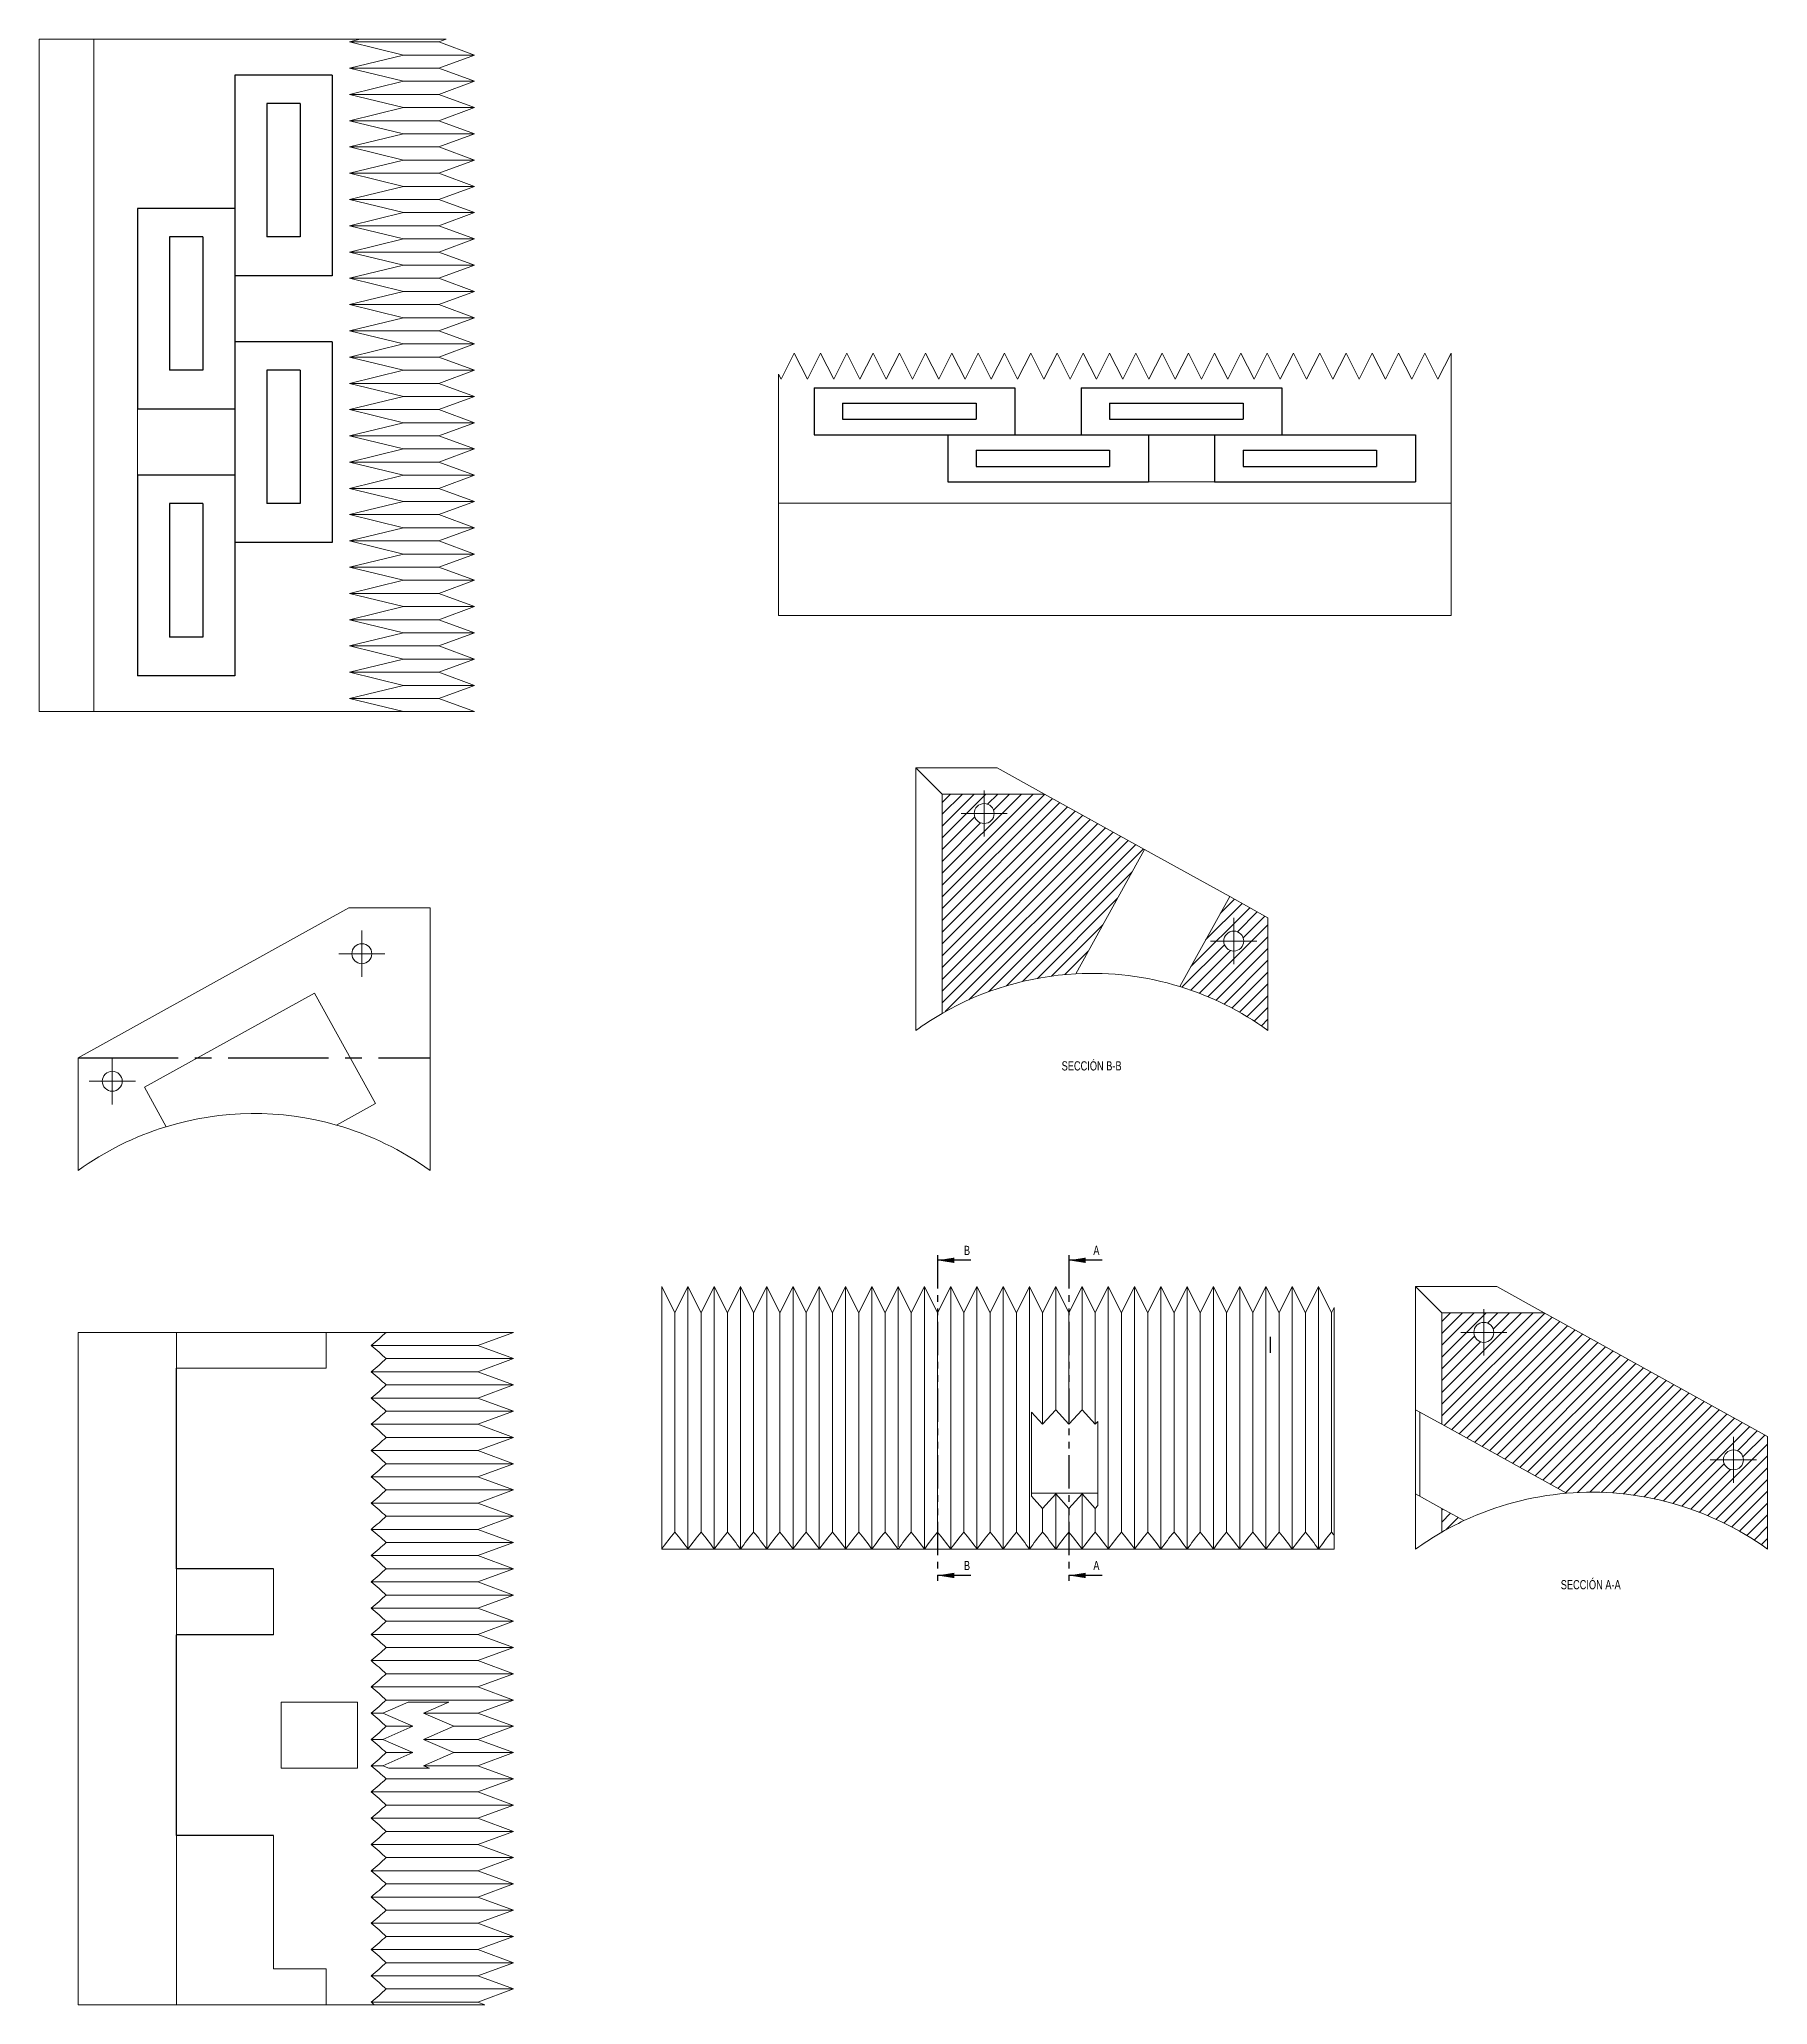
# Model space of a CAD drawing. Header units: millimetres. Extents: x 373 to 1237, y 912 to 1286.
# Drawn here: x 372.8 to 701.7, y 911.7 to 1285.9 of the extents above.
import ezdxf

# ---------------------------------------------------------------- set-up
doc = ezdxf.new("R2010")
doc.units = ezdxf.units.MM
doc.linetypes.add('CENTER2', pattern=[28.575000000000003, 19.05, -3.175, 3.175, -3.175])
doc.linetypes.add('PHANTOM', pattern=[12.699999999999998, 6.35, -1.27, 1.27, -1.27, 1.27, -1.27])
doc.styles.add('SLDTEXTSTYLE0', font='TXT', dxfattribs={"width": 0.75})
pattern_1 = [(45, (250.4180938469904, 753.4731926186741), (-1.122532015133644, 1.122532015133644), [])]
pattern_2 = [(45, (58.71661467833314, 852.2474516610171), (-1.122532015133644, 1.122532015133644), [])]

msp = doc.modelspace()

# ---------------------------------------------------------------- texts
at = {"color": 7, "linetype": 'Continuous', "lineweight": 0, "char_height": 1.75, "attachment_point": 2, "style": 'SLDTEXTSTYLE0'}
for s, insert in [('SECCIÓN B-B', (573.058071075618, 1091.298642734835)), ('SECCIÓN A-A', (668.0419165162727, 992.5243836924922))]:
    msp.add_mtext(s, dxfattribs=dict(at, insert=insert))
at = {"color": 7, "linetype": 'Continuous', "char_height": 1.75, "attachment_point": 1, "style": 'SLDTEXTSTYLE0'}
for s, insert in [('B', (548.7538294952259, 1056.165253226315)), ('A', (573.3830108375384, 1056.165253226315)), ('B', (548.7538294952259, 996.1652532263148)), ('A', (573.3830108375384, 996.1652532263148))]:
    msp.add_mtext(s, dxfattribs=dict(at, insert=insert))

# ---------------------------------------------------------------- blocks, each defined once
blk = doc.blocks.new('SW_CENTERMARKSYMBOL_0')
at = {"color": 0, "linetype": 'Continuous', "lineweight": 0}
for p, q in [((0, 5.000000000000004), (0, 8.797300000000007)), ((-5.000000000000004, 0), (-8.797300000000007, 0)), ((0, 0), (-5.000000000000004, 0)), ((0, 0), (0, 5.000000000000004)), ((0, 0), (0, -5.000000000000004)), ((0, 0), (5.000000000000004, 0)), ((5.000000000000004, 0), (8.797299999999952, 0)), ((0, -5.000000000000004), (0, -8.797300000000007))]:
    blk.add_line(p, q, dxfattribs=at)
blk = doc.blocks.new('SW_CENTERMARKSYMBOL_1')
at = {"color": 0, "linetype": 'Continuous', "lineweight": 0}
for p, q in [((0, 5.000000000000004), (0, 8.797299999999897)), ((-4.999999999999948, 0), (-8.797299999999952, 0)), ((0, 0), (-4.999999999999948, 0)), ((0, 0), (0, 5.000000000000004)), ((0, 0), (0, -5.000000000000004)), ((0, 0), (5.000000000000004, 0)), ((5.000000000000004, 0), (8.797300000000007, 0)), ((0, -5.000000000000004), (0, -8.797300000000007))]:
    blk.add_line(p, q, dxfattribs=at)
blk = doc.blocks.new('SW_CENTERMARKSYMBOL_2')
at = {"color": 0, "linetype": 'Continuous', "lineweight": 0}
for p, q in [((0, 5.000000000000004), (0, 8.797300000000007)), ((-5.000000000000004, 0), (-8.797299999999897, 0)), ((0, 0), (-5.000000000000004, 0)), ((0, 0), (0, 5.000000000000004)), ((0, 0), (0, -5.000000000000004)), ((0, 0), (5.000000000000004, 0)), ((5.000000000000004, 0), (8.797300000000007, 0)), ((0, -5.000000000000004), (0, -8.797300000000007))]:
    blk.add_line(p, q, dxfattribs=at)
blk = doc.blocks.new('SW_CENTERMARKSYMBOL_3')
at = {"color": 0, "linetype": 'Continuous', "lineweight": 0}
for p, q in [((0, 5.000000000000004), (0, 8.797299999999897)), ((-5.000000000000004, 0), (-8.797300000000007, 0)), ((0, 0), (-5.000000000000004, 0)), ((0, 0), (0, 5.000000000000004)), ((0, 0), (0, -5.000000000000004)), ((0, 0), (5.000000000000004, 0)), ((5.000000000000004, 0), (8.797300000000007, 0)), ((0, -5.000000000000004), (0, -8.797300000000007))]:
    blk.add_line(p, q, dxfattribs=at)
blk = doc.blocks.new('SW_CENTERMARKSYMBOL_4')
at = {"color": 0, "linetype": 'Continuous', "lineweight": 0}
for p, q in [((0, 5.000000000000004), (0, 8.797300000000007)), ((-4.999999999999893, 0), (-8.797299999999897, 0)), ((0, 0), (-4.999999999999893, 0)), ((0, 0), (0, 5.000000000000004)), ((0, 0), (0, -5.000000000000004)), ((0, 0), (5.000000000000115, 0)), ((5.000000000000115, 0), (8.797300000000119, 0)), ((0, -5.000000000000004), (0, -8.797300000000007))]:
    blk.add_line(p, q, dxfattribs=at)
blk = doc.blocks.new('SW_CENTERMARKSYMBOL_5')
at = {"color": 0, "linetype": 'Continuous', "lineweight": 0}
for p, q in [((0, 5.000000000000004), (0, 8.797299999999897)), ((-5.000000000000004, 0), (-8.797299999999897, 0)), ((0, 0), (-5.000000000000004, 0)), ((0, 0), (0, 5.000000000000004)), ((0, 0), (0, -5.000000000000004)), ((0, 0), (5.000000000000004, 0)), ((5.000000000000004, 0), (8.797300000000007, 0)), ((0, -5.000000000000004), (0, -8.797300000000007))]:
    blk.add_line(p, q, dxfattribs=at)
blk = doc.blocks.new('*U46')
at = {"color": 0, "linetype": 'CENTER2', "transparency": 16777216}
blk.add_line((-3.5, 0), (63.50000397888297, 0), dxfattribs=at)

# ---------------------------------------------------------------- hatches: boundary and pattern name
at = {"linetype": 'Continuous', "lineweight": 0}
h = msp.add_hatch(dxfattribs=at)
h.set_pattern_fill('ANSI31', scale=0.5, style=0)
h.set_pattern_definition(pattern_2)
edge = h.paths.add_edge_path(flags=0)
edge.add_line((583.1501629575189, 1131.611771734092), (564.0834533418797, 1142.180621455463))
edge.add_line((564.0834533418797, 1142.180621455463), (544.6048589336274, 1142.180621455463))
edge.add_line((544.6048589336274, 1142.180621455463), (544.6048589336274, 1100.415228049966))
edge.add_arc((573.1048589336272, 1050.878650655075), 57.15000000000002, 93.082183385735, 119.91321446605599, ccw=False)
edge.add_line((570.0320001983127, 1107.945979655062), (583.1501629575187, 1131.611771734093))
edge = h.paths.add_edge_path(flags=0)
edge.add_arc((552.6048589336272, 1138.460621455463), 1.898649999999984, 0, 360)
h = msp.add_hatch(dxfattribs=at)
h.set_pattern_fill('ANSI31', scale=0.5, style=0)
h.set_pattern_definition(pattern_2)
edge = h.paths.add_edge_path(flags=0)
edge.add_line((606.6048589336272, 1097.180621455463), (606.6048589336272, 1118.610621455462))
edge.add_line((606.6048589336272, 1118.610621455463), (599.3306275395973, 1122.642793759535))
edge.add_line((599.3306275395976, 1122.642793759535), (589.8410582279803, 1105.52315754442))
edge.add_arc((573.1048589336272, 1050.878650655075), 57.15000000000002, 54.11383598828888, 72.9715282081616, ccw=False)
edge = h.paths.add_edge_path(flags=0)
edge.add_arc((600.1048589336272, 1114.180621455463), 1.898649999999985, 0, 360)
h = msp.add_hatch(dxfattribs=at)
h.set_pattern_fill('ANSI31', scale=0.5, style=0)
h.set_pattern_definition(pattern_1)
edge = h.paths.add_edge_path(flags=0)
edge.add_line((701.7017252302153, 1019.83636241312), (659.1803196384683, 1043.40636241312))
edge.add_line((659.1803196384683, 1043.40636241312), (639.7017252302157, 1043.40636241312))
edge.add_line((639.7017252302157, 1043.40636241312), (639.7017252302157, 1022.189609702739))
edge.add_line((639.7017252302157, 1022.189609702738), (663.4017645699662, 1009.052463376928))
edge.add_arc((668.2017252302153, 952.1043916127317), 57.15000000000002, 54.11383598828888, 94.81788018888909, ccw=False)
edge.add_line((701.7017252302153, 998.4063624131198), (701.7017252302153, 1019.83636241312))
edge = h.paths.add_edge_path(flags=0)
edge.add_arc((695.2017252302153, 1015.40636241312), 1.898649999999985, 0, 360)
edge = h.paths.add_edge_path(flags=0)
edge.add_arc((647.7017252302153, 1039.68636241312), 1.898649999999984, 0, 360)
h = msp.add_hatch(dxfattribs=at)
h.set_pattern_fill('ANSI31', scale=0.5, style=0)
h.set_pattern_definition(pattern_1)
edge = h.paths.add_edge_path(flags=0)
edge.add_line((639.7017252302157, 1006.182652752512), (639.7017252302157, 1001.640969007623))
edge.add_arc((668.2017252302153, 952.1043916127317), 57.15000000000002, 115.13754329109989, 119.9132144660559, ccw=False)
edge.add_line((643.9248218964703, 1003.841752045247), (639.7017252302157, 1006.182652752512))

# ---------------------------------------------------------------- linework, layer by layer
at = {"color": 7, "linetype": 'Continuous', "lineweight": 15}
for p, q in [((372.796264544158, 1285.867565419388), (372.796264544158, 1157.867565419388)), ((383.185734706037, 1285.867565419388), (372.796264544158, 1285.867565419388)), ((383.185734706037, 1285.867565419388), (383.185734706037, 1157.867565419388)), ((433.86542210068, 1285.867565419388), (383.185734706037, 1285.867565419388)), ((433.86542210068, 1285.867565419388), (431.8027567610527, 1285.367565419388)), ((431.8027567610527, 1285.367565419388), (442.1160834591892, 1282.867565419388)), ((431.8027567610527, 1285.367565419388), (448.8391192978854, 1285.367565419388)), ((450.1985486252711, 1285.867565419388), (433.86542210068, 1285.867565419388)), ((450.1985486252711, 1285.867565419388), (448.8391192978854, 1285.367565419388)), ((448.8391192978854, 1285.367565419388), (455.636265934814, 1282.867565419388)), ((442.1160834591892, 1282.867565419388), (431.8027567610527, 1280.367565419388)), ((431.8027567610527, 1280.367565419388), (442.1160834591892, 1277.867565419388)), ((431.8027567610527, 1280.367565419388), (448.8391192978854, 1280.367565419388)), ((442.1160834591892, 1282.867565419388), (455.636265934814, 1282.867565419388)), ((455.636265934814, 1282.867565419388), (448.8391192978854, 1280.367565419388)), ((448.8391192978854, 1280.367565419388), (455.636265934814, 1277.867565419388)), ((442.1160834591892, 1277.867565419388), (431.8027567610527, 1275.367565419388)), ((442.1160834591892, 1277.867565419388), (455.636265934814, 1277.867565419388)), ((455.636265934814, 1277.867565419388), (448.8391192978854, 1275.367565419388)), ((431.8027567610527, 1275.367565419388), (442.1160834591892, 1272.867565419388)), ((431.8027567610527, 1275.367565419388), (448.8391192978854, 1275.367565419388)), ((442.1160834591892, 1272.867565419388), (431.8027567610527, 1270.367565419388)), ((442.1160834591892, 1272.867565419388), (455.636265934814, 1272.867565419388)), ((448.8391192978854, 1275.367565419388), (455.636265934814, 1272.867565419388)), ((455.636265934814, 1272.867565419388), (448.8391192978854, 1270.367565419388)), ((431.8027567610527, 1270.367565419388), (442.1160834591892, 1267.867565419388)), ((431.8027567610527, 1270.367565419388), (448.8391192978854, 1270.367565419388)), ((448.8391192978854, 1270.367565419388), (455.6362659348141, 1267.867565419388)), ((442.1160834591892, 1267.867565419388), (431.8027567610527, 1265.367565419388)), ((431.8027567610527, 1265.367565419388), (442.1160834591892, 1262.867565419388)), ((431.8027567610527, 1265.367565419388), (448.8391192978854, 1265.367565419388)), ((442.1160834591892, 1267.867565419388), (455.6362659348141, 1267.867565419388)), ((455.6362659348141, 1267.867565419388), (448.8391192978854, 1265.367565419388)), ((448.8391192978854, 1265.367565419388), (455.6362659348141, 1262.867565419388)), ((442.1160834591892, 1262.867565419388), (431.8027567610527, 1260.367565419388)), ((442.1160834591892, 1262.867565419388), (455.6362659348141, 1262.867565419388)), ((455.6362659348141, 1262.867565419388), (448.8391192978854, 1260.367565419388)), ((431.8027567610527, 1260.367565419388), (442.1160834591892, 1257.867565419388)), ((431.8027567610527, 1260.367565419388), (448.8391192978854, 1260.367565419388)), ((442.1160834591892, 1257.867565419388), (431.8027567610527, 1255.367565419388)), ((442.1160834591892, 1257.867565419388), (455.6362659348141, 1257.867565419388)), ((448.8391192978854, 1260.367565419388), (455.6362659348141, 1257.867565419388)), ((455.6362659348141, 1257.867565419388), (448.8391192978854, 1255.367565419388)), ((431.8027567610527, 1255.367565419388), (442.1160834591892, 1252.867565419388)), ((431.8027567610527, 1255.367565419388), (448.8391192978854, 1255.367565419388)), ((448.8391192978854, 1255.367565419388), (455.6362659348141, 1252.867565419388)), ((442.1160834591892, 1252.867565419388), (431.8027567610527, 1250.367565419388)), ((431.8027567610527, 1250.367565419388), (442.1160834591892, 1247.867565419388)), ((431.8027567610527, 1250.367565419388), (448.8391192978855, 1250.367565419388)), ((442.1160834591892, 1252.867565419388), (455.6362659348141, 1252.867565419388)), ((455.6362659348141, 1252.867565419388), (448.8391192978855, 1250.367565419388)), ((448.8391192978855, 1250.367565419388), (455.6362659348141, 1247.867565419388)), ((442.1160834591892, 1247.867565419388), (431.8027567610527, 1245.367565419388)), ((442.1160834591892, 1247.867565419388), (455.6362659348141, 1247.867565419388)), ((455.6362659348141, 1247.867565419388), (448.8391192978855, 1245.367565419388)), ((431.8027567610527, 1245.367565419388), (442.1160834591892, 1242.867565419388)), ((431.8027567610527, 1245.367565419388), (448.8391192978855, 1245.367565419388)), ((442.1160834591892, 1242.867565419388), (431.8027567610527, 1240.367565419388)), ((442.1160834591892, 1242.867565419388), (455.6362659348141, 1242.867565419388)), ((448.8391192978855, 1245.367565419388), (455.6362659348141, 1242.867565419388)), ((455.6362659348141, 1242.867565419388), (448.8391192978855, 1240.367565419388)), ((431.8027567610527, 1240.367565419388), (442.1160834591892, 1237.867565419388)), ((431.8027567610527, 1240.367565419388), (448.8391192978855, 1240.367565419388)), ((448.8391192978855, 1240.367565419388), (455.6362659348141, 1237.867565419388)), ((442.1160834591892, 1237.867565419388), (431.8027567610527, 1235.367565419388)), ((431.8027567610527, 1235.367565419388), (442.1160834591892, 1232.867565419388)), ((431.8027567610527, 1235.367565419388), (448.8391192978855, 1235.367565419388)), ((442.1160834591892, 1237.867565419388), (455.6362659348141, 1237.867565419388)), ((455.6362659348141, 1237.867565419388), (448.8391192978855, 1235.367565419388)), ((448.8391192978855, 1235.367565419388), (455.6362659348142, 1232.867565419388)), ((442.1160834591892, 1232.867565419388), (431.8027567610527, 1230.367565419388)), ((442.1160834591892, 1232.867565419388), (455.6362659348142, 1232.867565419388)), ((455.6362659348142, 1232.867565419388), (448.8391192978855, 1230.367565419388)), ((431.8027567610527, 1230.367565419388), (442.1160834591892, 1227.867565419388)), ((431.8027567610527, 1230.367565419388), (448.8391192978855, 1230.367565419388)), ((442.1160834591892, 1227.867565419388), (431.8027567610527, 1225.367565419388)), ((442.1160834591892, 1227.867565419388), (455.6362659348142, 1227.867565419388)), ((448.8391192978855, 1230.367565419388), (455.6362659348142, 1227.867565419388)), ((455.6362659348142, 1227.867565419388), (448.8391192978855, 1225.367565419388)), ((431.8027567610527, 1225.367565419388), (442.1160834591892, 1222.867565419388)), ((431.8027567610527, 1225.367565419388), (448.8391192978855, 1225.367565419388)), ((448.8391192978855, 1225.367565419388), (455.6362659348142, 1222.867565419388)), ((513.9721844535613, 1221.140202675047), (516.4721844535613, 1226.140202675047)), ((516.4721844535613, 1226.140202675047), (518.9721844535613, 1221.140202675047)), ((518.9721844535613, 1221.140202675047), (521.4721844535613, 1226.140202675047)), ((521.4721844535613, 1226.140202675047), (523.9721844535613, 1221.140202675047)), ((523.9721844535613, 1221.140202675047), (526.4721844535613, 1226.140202675047)), ((526.4721844535613, 1226.140202675047), (528.9721844535613, 1221.140202675047)), ((528.9721844535613, 1221.140202675047), (531.4721844535613, 1226.140202675047)), ((531.4721844535613, 1226.140202675047), (533.9721844535613, 1221.140202675047)), ((533.9721844535613, 1221.140202675047), (536.4721844535613, 1226.140202675047)), ((536.4721844535613, 1226.140202675047), (538.9721844535613, 1221.140202675047)), ((538.9721844535613, 1221.140202675047), (541.4721844535613, 1226.140202675047)), ((541.4721844535613, 1226.140202675047), (543.9721844535613, 1221.140202675047)), ((543.9721844535613, 1221.140202675047), (546.4721844535613, 1226.140202675047)), ((546.4721844535613, 1226.140202675047), (548.9721844535613, 1221.140202675047)), ((548.9721844535613, 1221.140202675047), (551.4721844535613, 1226.140202675047)), ((551.4721844535613, 1226.140202675047), (553.9721844535613, 1221.140202675047)), ((553.9721844535613, 1221.140202675047), (556.4721844535613, 1226.140202675047)), ((556.4721844535613, 1226.140202675047), (558.9721844535613, 1221.140202675047)), ((558.9721844535613, 1221.140202675047), (561.4721844535613, 1226.140202675047)), ((561.4721844535613, 1226.140202675047), (563.9721844535613, 1221.140202675047)), ((563.9721844535613, 1221.140202675047), (566.4721844535613, 1226.140202675047)), ((566.4721844535613, 1226.140202675047), (568.9721844535613, 1221.140202675047)), ((568.9721844535613, 1221.140202675047), (571.4721844535613, 1226.140202675047)), ((571.4721844535613, 1226.140202675047), (573.9721844535613, 1221.140202675047)), ((573.9721844535613, 1221.140202675047), (576.4721844535613, 1226.140202675047)), ((576.4721844535613, 1226.140202675047), (578.9721844535613, 1221.140202675047)), ((578.9721844535613, 1221.140202675047), (581.4721844535613, 1226.140202675047)), ((581.4721844535613, 1226.140202675047), (583.9721844535613, 1221.140202675047)), ((583.9721844535613, 1221.140202675047), (586.4721844535613, 1226.140202675047)), ((586.4721844535613, 1226.140202675047), (588.9721844535613, 1221.140202675047)), ((588.9721844535613, 1221.140202675047), (591.4721844535613, 1226.140202675047)), ((591.4721844535613, 1226.140202675047), (593.9721844535613, 1221.140202675047)), ((593.9721844535613, 1221.140202675047), (596.4721844535613, 1226.140202675047)), ((596.4721844535613, 1226.140202675047), (598.9721844535613, 1221.140202675047)), ((598.9721844535613, 1221.140202675047), (601.4721844535613, 1226.140202675047)), ((601.4721844535613, 1226.140202675047), (603.9721844535613, 1221.140202675047)), ((603.9721844535613, 1221.140202675047), (606.4721844535613, 1226.140202675047)), ((606.4721844535613, 1226.140202675047), (608.9721844535613, 1221.140202675047)), ((608.9721844535613, 1221.140202675047), (611.4721844535613, 1226.140202675047)), ((611.4721844535613, 1226.140202675047), (613.9721844535613, 1221.140202675047)), ((613.9721844535613, 1221.140202675047), (616.4721844535613, 1226.140202675047)), ((616.4721844535613, 1226.140202675047), (618.9721844535613, 1221.140202675047)), ((618.9721844535613, 1221.140202675047), (621.4721844535613, 1226.140202675047)), ((621.4721844535613, 1226.140202675047), (623.9721844535613, 1221.140202675047)), ((623.9721844535613, 1221.140202675047), (626.4721844535613, 1226.140202675047)), ((626.4721844535613, 1226.140202675047), (628.9721844535613, 1221.140202675047)), ((628.9721844535613, 1221.140202675047), (631.4721844535613, 1226.140202675047)), ((631.4721844535613, 1226.140202675047), (633.9721844535613, 1221.140202675047)), ((633.9721844535613, 1221.140202675047), (636.4721844535613, 1226.140202675047)), ((636.4721844535613, 1226.140202675047), (638.9721844535613, 1221.140202675047)), ((638.9721844535613, 1221.140202675047), (641.4721844535613, 1226.140202675047)), ((641.4721844535613, 1226.140202675047), (641.4721844535613, 1197.570202675046)), ((442.1160834591892, 1222.867565419388), (431.8027567610527, 1220.367565419388)), ((431.8027567610527, 1220.367565419388), (442.1160834591892, 1217.867565419388)), ((431.8027567610527, 1220.367565419388), (448.8391192978855, 1220.367565419388)), ((442.1160834591892, 1222.867565419388), (455.6362659348142, 1222.867565419388)), ((455.6362659348142, 1222.867565419388), (448.8391192978855, 1220.367565419388)), ((448.8391192978855, 1220.367565419388), (455.6362659348142, 1217.867565419388)), ((513.4721844535613, 1222.140202675047), (513.4721844535613, 1197.570202675046)), ((513.4721844535613, 1222.140202675047), (513.9721844535613, 1221.140202675047)), ((442.1160834591892, 1217.867565419388), (431.8027567610527, 1215.367565419388)), ((442.1160834591892, 1217.867565419388), (455.6362659348142, 1217.867565419388)), ((455.6362659348142, 1217.867565419388), (448.8391192978855, 1215.367565419388)), ((391.5027567610527, 1202.867565419388), (391.5027567610527, 1215.467565419387)), ((391.5027567610527, 1215.467565419387), (410.0027567610527, 1215.467565419387)), ((410.0027567610527, 1215.467565419387), (410.0027567610527, 1202.867565419388)), ((431.8027567610527, 1215.367565419388), (442.1160834591892, 1212.867565419388)), ((431.8027567610527, 1215.367565419388), (448.8391192978855, 1215.367565419388)), ((442.1160834591892, 1212.867565419388), (431.8027567610527, 1210.367565419388)), ((442.1160834591892, 1212.867565419388), (455.6362659348142, 1212.867565419388)), ((448.8391192978855, 1215.367565419388), (455.6362659348142, 1212.867565419388)), ((455.6362659348142, 1212.867565419388), (448.8391192978856, 1210.367565419388)), ((431.8027567610527, 1210.367565419388), (442.1160834591892, 1207.867565419388)), ((431.8027567610527, 1210.367565419388), (448.8391192978856, 1210.367565419388)), ((448.8391192978856, 1210.367565419388), (455.6362659348142, 1207.867565419388)), ((583.8721844535613, 1210.571352953676), (596.4721844535613, 1210.571352953676)), ((583.8721844535613, 1201.602374979119), (583.8721844535613, 1210.571352953676)), ((596.4721844535613, 1210.571352953676), (596.4721844535613, 1201.602374979119)), ((442.1160834591892, 1207.867565419388), (431.8027567610527, 1205.367565419388)), ((431.8027567610527, 1205.367565419388), (442.1160834591892, 1202.867565419388)), ((431.8027567610527, 1205.367565419388), (448.8391192978856, 1205.367565419388)), ((442.1160834591892, 1207.867565419388), (455.6362659348142, 1207.867565419388)), ((455.6362659348142, 1207.867565419388), (448.8391192978856, 1205.367565419388)), ((448.8391192978856, 1205.367565419388), (455.6362659348142, 1202.867565419388)), ((410.0027567610527, 1202.867565419388), (391.5027567610527, 1202.867565419388)), ((442.1160834591892, 1202.867565419388), (431.8027567610527, 1200.367565419388)), ((442.1160834591892, 1202.867565419388), (455.6362659348142, 1202.867565419388)), ((455.6362659348142, 1202.867565419388), (448.8391192978856, 1200.367565419388)), ((596.4721844535613, 1201.602374979119), (583.8721844535613, 1201.602374979119)), ((431.8027567610527, 1200.367565419388), (442.1160834591892, 1197.867565419388)), ((431.8027567610527, 1200.367565419388), (448.8391192978856, 1200.367565419388)), ((442.1160834591892, 1197.867565419388), (431.8027567610527, 1195.367565419388)), ((442.1160834591892, 1197.867565419388), (455.6362659348143, 1197.867565419388)), ((448.8391192978856, 1200.367565419388), (455.6362659348143, 1197.867565419388)), ((455.6362659348143, 1197.867565419388), (448.8391192978856, 1195.367565419388)), ((513.4721844535613, 1197.570202675046), (641.4721844535613, 1197.570202675046)), ((513.4721844535613, 1197.570202675046), (513.4721844535613, 1176.140202675047)), ((641.4721844535613, 1197.570202675046), (641.4721844535613, 1176.140202675047)), ((431.8027567610527, 1195.367565419388), (442.1160834591892, 1192.867565419388)), ((431.8027567610527, 1195.367565419388), (448.8391192978856, 1195.367565419388)), ((448.8391192978856, 1195.367565419388), (455.6362659348143, 1192.867565419388)), ((442.1160834591892, 1192.867565419388), (431.8027567610527, 1190.367565419388)), ((431.8027567610527, 1190.367565419388), (442.1160834591892, 1187.867565419388)), ((431.8027567610527, 1190.367565419388), (448.8391192978856, 1190.367565419388)), ((442.1160834591892, 1192.867565419388), (455.6362659348143, 1192.867565419388)), ((455.6362659348143, 1192.867565419388), (448.8391192978856, 1190.367565419388)), ((448.8391192978856, 1190.367565419388), (455.6362659348143, 1187.867565419388)), ((442.1160834591892, 1187.867565419388), (431.8027567610527, 1185.367565419388)), ((442.1160834591892, 1187.867565419388), (455.6362659348143, 1187.867565419388)), ((455.6362659348143, 1187.867565419388), (448.8391192978856, 1185.367565419388)), ((431.8027567610527, 1185.367565419388), (442.1160834591892, 1182.867565419388)), ((431.8027567610527, 1185.367565419388), (448.8391192978856, 1185.367565419388)), ((442.1160834591892, 1182.867565419388), (431.8027567610527, 1180.367565419388)), ((442.1160834591892, 1182.867565419388), (455.6362659348143, 1182.867565419388)), ((448.8391192978856, 1185.367565419388), (455.6362659348143, 1182.867565419388)), ((455.6362659348143, 1182.867565419388), (448.8391192978856, 1180.367565419388)), ((431.8027567610527, 1180.367565419388), (442.1160834591892, 1177.867565419388)), ((431.8027567610527, 1180.367565419388), (448.8391192978856, 1180.367565419388)), ((448.8391192978856, 1180.367565419388), (455.6362659348143, 1177.867565419388)), ((442.1160834591892, 1177.867565419388), (431.8027567610527, 1175.367565419388)), ((431.8027567610527, 1175.367565419388), (442.1160834591892, 1172.867565419388)), ((431.8027567610527, 1175.367565419388), (448.8391192978857, 1175.367565419388)), ((442.1160834591892, 1177.867565419388), (455.6362659348143, 1177.867565419388)), ((455.6362659348143, 1177.867565419388), (448.8391192978857, 1175.367565419388)), ((448.8391192978857, 1175.367565419388), (455.6362659348143, 1172.867565419388)), ((513.4721844535613, 1176.140202675047), (641.4721844535613, 1176.140202675047)), ((442.1160834591892, 1172.867565419388), (431.8027567610527, 1170.367565419388)), ((442.1160834591892, 1172.867565419388), (455.6362659348143, 1172.867565419388)), ((455.6362659348143, 1172.867565419388), (448.8391192978857, 1170.367565419388)), ((431.8027567610527, 1170.367565419388), (442.1160834591892, 1167.867565419388)), ((431.8027567610527, 1170.367565419388), (448.8391192978857, 1170.367565419388)), ((442.1160834591892, 1167.867565419388), (431.8027567610527, 1165.367565419388)), ((442.1160834591892, 1167.867565419388), (455.6362659348143, 1167.867565419388)), ((448.8391192978857, 1170.367565419388), (455.6362659348143, 1167.867565419388)), ((455.6362659348143, 1167.867565419388), (448.8391192978857, 1165.367565419388)), ((431.8027567610527, 1165.367565419388), (442.1160834591892, 1162.867565419388)), ((431.8027567610527, 1165.367565419388), (448.8391192978857, 1165.367565419388)), ((448.8391192978857, 1165.367565419388), (455.6362659348143, 1162.867565419388)), ((442.1160834591892, 1162.867565419388), (431.8027567610527, 1160.367565419388)), ((431.8027567610527, 1160.367565419388), (442.1160834591892, 1157.867565419388)), ((431.8027567610527, 1160.367565419388), (448.8391192978858, 1160.367565419388)), ((442.1160834591892, 1162.867565419388), (455.6362659348143, 1162.867565419388)), ((455.6362659348143, 1162.867565419388), (448.8391192978858, 1160.367565419388)), ((448.8391192978858, 1160.367565419388), (455.6362659348144, 1157.867565419388)), ((383.185734706037, 1157.867565419388), (372.796264544158, 1157.867565419388)), ((442.1160834591892, 1157.867565419388), (383.185734706037, 1157.867565419388)), ((455.6362659348144, 1157.867565419388), (442.1160834591892, 1157.867565419388)), ((555.0632145655234, 1147.180621455463), (539.6048589336278, 1147.180621455463)), ((544.6048589336276, 1142.180621455463), (539.6048589336278, 1147.180621455463)), ((539.6048589336278, 1147.180621455463), (539.6048589336276, 1097.180621455463)), ((564.0834533418799, 1142.180621455463), (555.0632145655234, 1147.180621455463)), ((544.6048589336278, 1100.415228049965), (544.6048589336276, 1142.180621455463)), ((564.0834533418799, 1142.180621455463), (544.6048589336276, 1142.180621455463)), ((564.0834533418799, 1142.180621455463), (583.1501629575191, 1131.611771734092)), ((583.1501629575191, 1131.611771734092), (570.0320001983132, 1107.945979655062)), ((583.1501629575191, 1131.611771734093), (599.330627539598, 1122.642793759535)), ((589.8410582279807, 1105.52315754442), (599.330627539598, 1122.642793759535)), ((599.330627539598, 1122.642793759535), (606.6048589336276, 1118.610621455463)), ((431.7182750208186, 1120.49647808536), (380.1766306527143, 1091.92647808536)), ((447.1766306527143, 1120.49647808536), (431.7182750208186, 1120.49647808536)), ((447.1766306527143, 1070.49647808536), (447.1766306527143, 1120.49647808536)), ((606.6048589336276, 1118.610621455463), (606.6048589336276, 1097.180621455463)), ((392.7837678694536, 1086.337833610899), (425.1446970336112, 1104.275789560013)), ((425.1446970336112, 1104.275789560013), (436.7801279195235, 1083.284916588668)), ((380.1766306527143, 1091.92647808536), (380.1766306527143, 1070.49647808536)), ((392.7837678694536, 1086.337833610899), (396.9404313583611, 1078.839014174317)), ((429.334466791369, 1079.157719231282), (436.7801279195235, 1083.284916588668)), ((491.238776662901, 998.4063624131198), (491.238776662901, 1048.40636241312)), ((493.738776662901, 1043.40636241312), (491.238776662901, 1048.40636241312)), ((496.238776662901, 1048.40636241312), (493.738776662901, 1043.40636241312)), ((496.238776662901, 1048.40636241312), (496.238776662901, 998.4063624131198)), ((498.738776662901, 1043.40636241312), (496.238776662901, 1048.40636241312)), ((501.238776662901, 1048.40636241312), (498.738776662901, 1043.40636241312)), ((501.238776662901, 1048.40636241312), (501.238776662901, 998.4063624131198)), ((503.738776662901, 1043.40636241312), (501.238776662901, 1048.40636241312)), ((506.238776662901, 1048.40636241312), (503.738776662901, 1043.40636241312)), ((506.238776662901, 1048.40636241312), (506.238776662901, 998.4063624131198)), ((508.738776662901, 1043.40636241312), (506.238776662901, 1048.40636241312)), ((511.238776662901, 1048.40636241312), (508.738776662901, 1043.40636241312)), ((511.238776662901, 1048.40636241312), (511.238776662901, 998.4063624131198)), ((513.738776662901, 1043.40636241312), (511.238776662901, 1048.40636241312)), ((516.238776662901, 1048.40636241312), (513.738776662901, 1043.40636241312)), ((516.238776662901, 1048.40636241312), (516.238776662901, 998.4063624131198)), ((518.738776662901, 1043.40636241312), (516.238776662901, 1048.40636241312)), ((521.238776662901, 1048.40636241312), (518.738776662901, 1043.40636241312)), ((521.238776662901, 1048.40636241312), (521.238776662901, 998.4063624131198)), ((523.738776662901, 1043.40636241312), (521.238776662901, 1048.40636241312)), ((526.238776662901, 1048.40636241312), (523.738776662901, 1043.40636241312)), ((526.238776662901, 1048.40636241312), (526.238776662901, 998.4063624131198)), ((528.738776662901, 1043.40636241312), (526.238776662901, 1048.40636241312)), ((531.238776662901, 1048.40636241312), (528.738776662901, 1043.40636241312)), ((531.238776662901, 1048.40636241312), (531.238776662901, 998.4063624131198)), ((533.738776662901, 1043.40636241312), (531.238776662901, 1048.40636241312)), ((536.238776662901, 1048.40636241312), (533.738776662901, 1043.40636241312)), ((536.238776662901, 1048.40636241312), (536.238776662901, 998.8685347171925)), ((538.738776662901, 1043.40636241312), (536.238776662901, 1048.40636241312)), ((541.238776662901, 1048.40636241312), (538.738776662901, 1043.40636241312)), ((541.238776662901, 1048.40636241312), (541.238776662901, 998.4063624131198)), ((543.738776662901, 1043.40636241312), (541.238776662901, 1048.40636241312)), ((546.238776662901, 1048.40636241312), (543.738776662901, 1043.40636241312)), ((546.238776662901, 1048.40636241312), (546.238776662901, 998.4063624131198)), ((548.738776662901, 1043.40636241312), (546.238776662901, 1048.40636241312)), ((551.238776662901, 1048.40636241312), (548.738776662901, 1043.40636241312)), ((551.238776662901, 1048.40636241312), (551.238776662901, 998.4063624131198)), ((553.738776662901, 1043.40636241312), (551.238776662901, 1048.40636241312)), ((556.238776662901, 1048.40636241312), (553.738776662901, 1043.40636241312)), ((556.238776662901, 1048.40636241312), (556.2387766629004, 998.4063624131209)), ((558.738776662901, 1043.40636241312), (556.238776662901, 1048.40636241312)), ((561.238776662901, 1048.40636241312), (558.738776662901, 1043.40636241312)), ((561.238776662901, 1048.40636241312), (561.2387766629009, 998.4063624131198)), ((563.738776662901, 1043.40636241312), (561.238776662901, 1048.40636241312)), ((566.238776662901, 1048.40636241312), (563.738776662901, 1043.40636241312)), ((566.238776662901, 1048.40636241312), (566.238776662901, 1024.961154960002)), ((568.738776662901, 1043.40636241312), (566.238776662901, 1048.40636241312)), ((571.238776662901, 1048.40636241312), (568.738776662901, 1043.40636241312)), ((571.238776662901, 1048.40636241312), (571.238776662901, 1024.961154960002)), ((573.738776662901, 1043.40636241312), (571.238776662901, 1048.40636241312)), ((576.238776662901, 1048.40636241312), (573.738776662901, 1043.40636241312)), ((576.238776662901, 1048.40636241312), (576.2387766629009, 998.4063624131198)), ((578.738776662901, 1043.40636241312), (576.238776662901, 1048.40636241312)), ((581.238776662901, 1048.40636241312), (578.738776662901, 1043.40636241312)), ((581.238776662901, 1048.40636241312), (581.2387766629008, 998.4063624131198)), ((583.738776662901, 1043.40636241312), (581.238776662901, 1048.40636241312)), ((586.238776662901, 1048.40636241312), (583.738776662901, 1043.40636241312)), ((586.238776662901, 1048.40636241312), (586.2387766629008, 998.4063624131198)), ((588.738776662901, 1043.40636241312), (586.238776662901, 1048.40636241312)), ((591.238776662901, 1048.40636241312), (588.738776662901, 1043.40636241312)), ((591.238776662901, 1048.40636241312), (591.2387766629009, 998.4063624131198)), ((593.7387766629012, 1043.40636241312), (591.238776662901, 1048.40636241312)), ((596.238776662901, 1048.40636241312), (593.7387766629012, 1043.40636241312)), ((596.238776662901, 1048.40636241312), (596.2387766629008, 998.4063624131198)), ((598.7387766629012, 1043.40636241312), (596.238776662901, 1048.40636241312)), ((601.238776662901, 1048.40636241312), (598.7387766629012, 1043.40636241312)), ((601.238776662901, 1048.40636241312), (601.2387766629008, 998.4063624131198)), ((603.738776662901, 1043.40636241312), (601.238776662901, 1048.40636241312)), ((606.238776662901, 1048.40636241312), (603.738776662901, 1043.40636241312)), ((606.238776662901, 1048.40636241312), (606.2387766629008, 998.4063624131198)), ((608.738776662901, 1043.40636241312), (606.238776662901, 1048.40636241312)), ((611.238776662901, 1048.40636241312), (608.738776662901, 1043.40636241312)), ((611.238776662901, 1048.40636241312), (611.2387766629008, 998.4063624131198)), ((613.738776662901, 1043.40636241312), (611.238776662901, 1048.40636241312)), ((616.238776662901, 1048.40636241312), (613.738776662901, 1043.40636241312)), ((616.238776662901, 1048.40636241312), (616.2387766629008, 998.4063624131198)), ((618.738776662901, 1043.40636241312), (616.238776662901, 1048.40636241312)), ((650.1600808621115, 1048.40636241312), (634.7017252302162, 1048.40636241312)), ((639.7017252302162, 1043.40636241312), (634.7017252302162, 1048.40636241312)), ((634.7017252302162, 1048.40636241312), (634.7017252302162, 1024.961154960002)), ((659.180319638469, 1043.40636241312), (650.1600808621115, 1048.40636241312)), ((619.238776662901, 1044.40636241312), (618.738776662901, 1043.40636241312)), ((619.238776662901, 1044.40636241312), (619.238776662901, 1001.052042220294)), ((493.738776662901, 1043.40636241312), (493.738776662901, 1001.640969007622)), ((498.738776662901, 1043.40636241312), (498.738776662901, 1001.640969007622)), ((503.738776662901, 1043.40636241312), (503.738776662901, 1001.640969007622)), ((508.738776662901, 1043.40636241312), (508.738776662901, 1001.640969007622)), ((513.738776662901, 1043.40636241312), (513.738776662901, 1001.640969007622)), ((518.738776662901, 1043.40636241312), (518.738776662901, 1001.640969007622)), ((523.738776662901, 1043.40636241312), (523.738776662901, 1001.640969007622)), ((528.738776662901, 1043.40636241312), (528.738776662901, 1001.640969007622)), ((533.738776662901, 1043.40636241312), (533.738776662901, 1001.640969007622)), ((538.738776662901, 1043.40636241312), (538.738776662901, 1001.640969007623)), ((543.738776662901, 1043.40636241312), (543.738776662901, 1001.640969007623)), ((548.738776662901, 1043.40636241312), (548.738776662901, 1001.640969007623)), ((553.738776662901, 1043.40636241312), (553.738776662901, 1001.640969007623)), ((558.738776662901, 1043.40636241312), (558.738776662901, 1001.640969007623)), ((563.738776662901, 1043.40636241312), (563.738776662901, 1022.189609702738)), ((568.738776662901, 1043.40636241312), (568.738776662901, 1022.189609702738)), ((573.738776662901, 1043.40636241312), (573.738776662901, 1022.189609702738)), ((578.738776662901, 1043.40636241312), (578.738776662901, 1001.640969007623)), ((583.738776662901, 1043.40636241312), (583.738776662901, 1001.640969007623)), ((588.738776662901, 1043.40636241312), (588.738776662901, 1001.640969007623)), ((593.7387766629012, 1043.40636241312), (593.7387766629012, 1001.640969007623)), ((598.7387766629012, 1043.40636241312), (598.738776662901, 1001.640969007623)), ((603.738776662901, 1043.40636241312), (603.738776662901, 1001.640969007623)), ((608.738776662901, 1043.40636241312), (608.738776662901, 1001.640969007623)), ((613.738776662901, 1043.40636241312), (613.738776662901, 1001.640969007623)), ((618.738776662901, 1043.40636241312), (618.738776662901, 1001.640969007623)), ((639.7017252302162, 1022.189609702738), (639.7017252302162, 1043.40636241312)), ((659.180319638469, 1043.40636241312), (639.7017252302162, 1043.40636241312)), ((659.180319638469, 1043.40636241312), (701.7017252302157, 1019.83636241312)), ((380.1766306527143, 911.6836682085814), (380.1766306527143, 1039.683668208581)), ((398.883122869609, 1039.683668208581), (380.1766306527143, 1039.683668208581)), ((398.883122869609, 1039.683668208581), (398.8831228696089, 1032.883668208581)), ((398.883122869609, 1039.683668208581), (427.3700959307274, 1039.683668208581)), ((427.3700959307274, 1039.683668208581), (427.3700959307274, 1032.883668208581)), ((438.7761510310538, 1039.683668208581), (427.3700959307274, 1039.683668208581)), ((456.219485406442, 1037.183668208581), (435.9712208900838, 1037.183668208581)), ((438.7761510310538, 1039.683668208581), (463.0166320433707, 1039.683668208581)), ((456.219485406442, 1037.183668208581), (463.0166320433707, 1039.683668208581)), ((463.0166320433706, 1034.683668208581), (456.219485406442, 1037.183668208581)), ((398.8831228696089, 1032.883668208581), (427.3700959307274, 1032.883668208581)), ((463.0166320433706, 1034.683668208581), (438.7761510310538, 1034.683668208581)), ((456.2194854064419, 1032.183668208581), (463.0166320433706, 1034.683668208581)), ((456.2194854064419, 1032.183668208581), (435.9712208900838, 1032.183668208581)), ((463.0166320433706, 1029.683668208581), (438.7761510310538, 1029.683668208582)), ((463.0166320433706, 1029.683668208581), (456.2194854064419, 1032.183668208581)), ((456.219485406442, 1027.183668208581), (463.0166320433706, 1029.683668208581)), ((456.219485406442, 1027.183668208581), (435.9712208900838, 1027.183668208581)), ((463.0166320433706, 1024.683668208581), (456.219485406442, 1027.183668208581)), ((456.2194854064419, 1022.183668208581), (435.9712208900838, 1022.183668208581)), ((463.0166320433706, 1024.683668208581), (438.7761510310538, 1024.683668208582)), ((456.2194854064419, 1022.183668208581), (463.0166320433706, 1024.683668208581)), ((463.0166320433706, 1019.683668208581), (456.2194854064419, 1022.183668208581)), ((561.6387766629011, 1024.51770771884), (561.6387766629011, 1008.510750768614)), ((563.738776662901, 1022.189609702738), (561.6387766629011, 1024.51770771884)), ((566.238776662901, 1024.961154960002), (563.738776662901, 1022.189609702738)), ((568.738776662901, 1022.189609702738), (566.238776662901, 1024.961154960002)), ((571.238776662901, 1024.961154960002), (568.738776662901, 1022.189609702738)), ((573.738776662901, 1022.189609702738), (571.238776662901, 1024.961154960002)), ((574.238776662901, 1022.743918754191), (573.738776662901, 1022.189609702738)), ((574.238776662901, 1006.736961803965), (574.238776662901, 1022.743918754191)), ((639.7017252302162, 1022.189609702738), (634.7017252302162, 1024.961154960002)), ((634.701725230216, 1024.961154960002), (634.7017252302157, 1008.954198009776)), ((635.5017252302162, 1024.51770771884), (635.5017252302162, 1008.510750768614)), ((663.4017645699666, 1009.052463376928), (639.7017252302162, 1022.189609702738)), ((463.0166320433706, 1019.683668208581), (438.7761510310538, 1019.683668208582)), ((456.2194854064419, 1017.183668208581), (463.0166320433706, 1019.683668208581)), ((701.7017252302157, 1019.83636241312), (701.7017252302157, 998.4063624131198)), ((456.2194854064419, 1017.183668208581), (435.9712208900838, 1017.183668208581)), ((463.0166320433706, 1014.683668208581), (438.7761510310538, 1014.683668208582)), ((463.0166320433706, 1014.683668208581), (456.2194854064419, 1017.183668208581)), ((456.2194854064419, 1012.183668208581), (463.0166320433706, 1014.683668208581)), ((456.2194854064419, 1012.183668208581), (435.9712208900838, 1012.183668208581)), ((463.0166320433706, 1009.683668208581), (456.2194854064419, 1012.183668208581)), ((456.2194854064419, 1007.183668208581), (435.9712208900838, 1007.183668208581)), ((463.0166320433706, 1009.683668208581), (438.7761510310538, 1009.683668208582)), ((456.2194854064419, 1007.183668208581), (463.0166320433706, 1009.683668208581)), ((463.0166320433705, 1004.683668208581), (456.2194854064419, 1007.183668208581)), ((561.6387766629011, 1009.052463376928), (574.238776662901, 1009.052463376928)), ((561.6387766629011, 1008.510750768614), (563.738776662901, 1006.182652752512)), ((563.738776662901, 1006.182652752512), (566.238776662901, 1008.954198009776)), ((566.238776662901, 1008.954198009776), (566.2387766629009, 998.4063624131198)), ((566.238776662901, 1008.954198009776), (568.738776662901, 1006.182652752512)), ((568.738776662901, 1006.182652752512), (571.238776662901, 1008.954198009776)), ((571.238776662901, 1008.954198009776), (571.2387766629009, 998.4063624131198)), ((571.238776662901, 1008.954198009776), (573.738776662901, 1006.182652752512)), ((573.738776662901, 1006.182652752512), (574.238776662901, 1006.736961803965)), ((634.7017252302162, 1008.954198009776), (634.7017252302157, 998.4063624131198)), ((634.7017252302162, 1008.954198009776), (639.7017252302162, 1006.182652752512)), ((463.0166320433705, 1004.683668208581), (438.7761510310537, 1004.683668208582)), ((456.2194854064419, 1002.183668208581), (463.0166320433705, 1004.683668208581)), ((563.738776662901, 1006.182652752512), (563.738776662901, 1001.640969007623)), ((568.738776662901, 1006.182652752512), (568.738776662901, 1001.640969007623)), ((573.738776662901, 1006.182652752512), (573.738776662901, 1001.640969007623)), ((639.7017252302162, 1006.182652752512), (639.7017252302162, 1001.640969007623)), ((643.9248218964708, 1003.841752045247), (639.7017252302162, 1006.182652752512)), ((456.2194854064419, 1002.183668208581), (435.9712208900838, 1002.183668208581)), ((463.0166320433705, 999.6836682085814), (438.7761510310537, 999.6836682085816)), ((463.0166320433705, 999.6836682085814), (456.2194854064419, 1002.183668208581)), ((456.2194854064419, 997.1836682085814), (463.0166320433705, 999.6836682085814)), ((619.238776662901, 1001.052042220294), (619.238776662901, 998.4063624131198)), ((456.2194854064419, 997.1836682085814), (435.9712208900838, 997.1836682085814)), ((463.0166320433705, 994.6836682085814), (456.2194854064419, 997.1836682085814)), ((619.238776662901, 998.4063624131198), (491.238776662901, 998.4063624131198)), ((398.8831228696089, 994.6836682085814), (398.8831228696089, 982.0836682085815)), ((417.3831228696089, 982.0836682085815), (417.3831228696089, 994.6836682085814)), ((456.2194854064418, 992.1836682085814), (435.9712208900837, 992.1836682085814)), ((463.0166320433705, 994.6836682085814), (438.7761510310538, 994.6836682085816)), ((456.2194854064418, 992.1836682085814), (463.0166320433705, 994.6836682085814)), ((463.0166320433705, 989.6836682085814), (456.2194854064418, 992.1836682085814)), ((463.0166320433705, 989.6836682085814), (438.7761510310538, 989.6836682085816)), ((456.2194854064418, 987.1836682085814), (463.0166320433705, 989.6836682085814)), ((456.2194854064418, 987.1836682085814), (435.9712208900837, 987.1836682085814)), ((463.0166320433705, 984.6836682085814), (438.7761510310537, 984.6836682085816)), ((463.0166320433705, 984.6836682085814), (456.2194854064418, 987.1836682085814)), ((456.2194854064418, 982.1836682085814), (463.0166320433705, 984.6836682085814)), ((456.2194854064418, 982.1836682085814), (435.9712208900837, 982.1836682085814)), ((463.0166320433705, 979.6836682085814), (456.2194854064418, 982.1836682085814)), ((456.2194854064418, 977.1836682085814), (435.9712208900837, 977.1836682085814)), ((463.0166320433705, 979.6836682085814), (438.7761510310537, 979.6836682085816)), ((456.2194854064418, 977.1836682085814), (463.0166320433705, 979.6836682085814)), ((463.0166320433705, 974.6836682085814), (456.2194854064418, 977.1836682085814)), ((463.0166320433705, 974.6836682085814), (438.7761510310538, 974.6836682085816)), ((456.2194854064418, 972.1836682085814), (463.0166320433705, 974.6836682085814)), ((418.8358631941998, 969.2836682085815), (418.8358631941998, 956.6836682085814)), ((418.8358631941998, 969.2836682085815), (433.3445781093379, 969.2836682085815)), ((433.3445781093379, 969.2836682085815), (433.3445781093379, 956.6836682085814)), ((456.2194854064418, 972.1836682085814), (435.9712208900837, 972.1836682085814)), ((442.9751599467904, 969.2836682085815), (438.1730728617225, 967.1836682085814)), ((463.0166320433705, 969.6836682085814), (438.7761510310538, 969.6836682085816)), ((450.7354866671293, 969.2836682085815), (442.9751599467904, 969.2836682085815)), ((445.9333995820613, 967.1836682085814), (450.7354866671293, 969.2836682085815)), ((463.0166320433705, 969.6836682085814), (456.2194854064418, 972.1836682085814)), ((456.2194854064418, 967.1836682085814), (463.0166320433705, 969.6836682085814)), ((438.1730728617225, 967.1836682085814), (435.9712208900837, 967.1836682085814)), ((438.1730728617225, 967.1836682085814), (443.8898432010891, 964.6836682085814)), ((456.2194854064418, 967.1836682085814), (445.9333995820613, 967.1836682085814)), ((451.650169921428, 964.6836682085814), (445.9333995820613, 967.1836682085814)), ((463.0166320433705, 964.6836682085814), (456.2194854064418, 967.1836682085814)), ((438.1730728617225, 962.1836682085814), (435.9712208900837, 962.1836682085814)), ((443.8898432010891, 964.6836682085814), (438.1730728617225, 962.1836682085814)), ((438.1730728617225, 962.1836682085814), (443.8898432010891, 959.6836682085814)), ((443.8898432010891, 964.6836682085814), (438.7761510310537, 964.6836682085816)), ((445.9333995820613, 962.1836682085814), (451.650169921428, 964.6836682085814)), ((451.6501699214279, 959.6836682085814), (445.9333995820613, 962.1836682085814)), ((456.2194854064418, 962.1836682085814), (445.9333995820613, 962.1836682085814)), ((463.0166320433705, 964.6836682085814), (451.650169921428, 964.6836682085814)), ((456.2194854064418, 962.1836682085814), (463.0166320433705, 964.6836682085814)), ((463.0166320433704, 959.6836682085814), (456.2194854064418, 962.1836682085814)), ((443.8898432010891, 959.6836682085814), (438.1730728617225, 957.1836682085814)), ((443.8898432010891, 959.6836682085814), (438.7761510310537, 959.6836682085816)), ((445.9333995820613, 957.1836682085814), (451.6501699214279, 959.6836682085814)), ((463.0166320433704, 959.6836682085814), (451.6501699214279, 959.6836682085814)), ((456.2194854064417, 957.1836682085814), (463.0166320433704, 959.6836682085814)), ((433.3445781093379, 956.6836682085814), (418.8358631941998, 956.6836682085814)), ((438.1730728617225, 957.1836682085814), (435.9712208900837, 957.1836682085814)), ((438.1730728617225, 957.1836682085814), (439.3164269295958, 956.6836682085814)), ((463.0166320433704, 954.6836682085814), (438.7761510310538, 954.6836682085816)), ((439.3164269295958, 956.6836682085814), (447.0767536499346, 956.6836682085814)), ((456.2194854064417, 957.1836682085814), (445.9333995820613, 957.1836682085814)), ((447.0767536499346, 956.6836682085814), (445.9333995820613, 957.1836682085814)), ((463.0166320433704, 954.6836682085814), (456.2194854064417, 957.1836682085814)), ((456.2194854064417, 952.1836682085814), (463.0166320433704, 954.6836682085814)), ((456.2194854064417, 952.1836682085814), (435.9712208900837, 952.1836682085814)), ((463.0166320433704, 949.6836682085814), (456.2194854064417, 952.1836682085814)), ((456.2194854064417, 947.1836682085814), (435.9712208900837, 947.1836682085814)), ((463.0166320433704, 949.6836682085814), (438.7761510310538, 949.6836682085818)), ((456.2194854064417, 947.1836682085814), (463.0166320433704, 949.6836682085814)), ((463.0166320433704, 944.6836682085814), (456.2194854064417, 947.1836682085814)), ((398.8831228696089, 943.8836682085816), (398.8831228696089, 911.6836682085814)), ((417.3831228696089, 918.4836682085815), (417.3831228696089, 943.8836682085816)), ((463.0166320433704, 944.6836682085814), (438.7761510310537, 944.6836682085818)), ((456.2194854064417, 942.1836682085814), (463.0166320433704, 944.6836682085814)), ((456.2194854064417, 942.1836682085814), (435.9712208900836, 942.1836682085814)), ((463.0166320433704, 939.6836682085814), (438.7761510310537, 939.6836682085818)), ((463.0166320433704, 939.6836682085814), (456.2194854064417, 942.1836682085814)), ((456.2194854064417, 937.1836682085814), (463.0166320433704, 939.6836682085814)), ((456.2194854064417, 937.1836682085814), (435.9712208900836, 937.1836682085814)), ((463.0166320433704, 934.6836682085814), (456.2194854064417, 937.1836682085814)), ((456.2194854064417, 932.1836682085814), (435.9712208900836, 932.1836682085814)), ((463.0166320433704, 934.6836682085814), (438.7761510310538, 934.6836682085818)), ((456.2194854064417, 932.1836682085814), (463.0166320433704, 934.6836682085814)), ((463.0166320433704, 929.6836682085814), (456.2194854064417, 932.1836682085814)), ((463.0166320433704, 929.6836682085814), (438.7761510310538, 929.6836682085818)), ((456.2194854064417, 927.1836682085814), (463.0166320433704, 929.6836682085814)), ((456.2194854064417, 927.1836682085814), (435.9712208900836, 927.1836682085814)), ((463.0166320433703, 924.6836682085814), (438.7761510310537, 924.6836682085818)), ((463.0166320433703, 924.6836682085814), (456.2194854064417, 927.1836682085814)), ((456.2194854064417, 922.1836682085814), (463.0166320433703, 924.6836682085814)), ((456.2194854064417, 922.1836682085814), (435.9712208900836, 922.1836682085814)), ((463.0166320433703, 919.6836682085814), (456.2194854064417, 922.1836682085814)), ((427.3700959307274, 918.4836682085815), (417.3831228696089, 918.4836682085815)), ((427.3700959307274, 918.4836682085815), (427.3700959307274, 911.6836682085814)), ((456.2194854064416, 917.1836682085814), (435.9712208900836, 917.1836682085814)), ((463.0166320433703, 919.6836682085814), (438.7761510310537, 919.6836682085818)), ((456.2194854064416, 917.1836682085814), (463.0166320433703, 919.6836682085814)), ((463.0166320433702, 914.6836682085814), (456.2194854064416, 917.1836682085814)), ((463.0166320433702, 914.6836682085814), (438.7761510310538, 914.6836682085818)), ((456.2194854064416, 912.1836682085814), (463.0166320433702, 914.6836682085814)), ((398.8831228696089, 911.6836682085814), (380.1766306527143, 911.6836682085814)), ((427.3700959307274, 911.6836682085814), (398.8831228696089, 911.6836682085814)), ((436.5603232251054, 911.6836682085814), (427.3700959307274, 911.6836682085814)), ((456.2194854064416, 912.1836682085814), (435.9712208900836, 912.1836682085814)), ((457.5789147338273, 911.6836682085814), (436.5603232251054, 911.6836682085814)), ((457.5789147338273, 911.6836682085814), (456.2194854064416, 912.1836682085814))]:
    msp.add_line(p, q, dxfattribs=at)
at = {"color": 7, "linetype": 'Continuous'}
for p, q in [((428.5027567610526, 1279.067565419388), (410.0027567610527, 1279.067565419388)), ((410.0027567610527, 1279.067565419388), (410.0027567610527, 1240.867565419388)), ((428.5027567610526, 1279.067565419388), (428.5027567610527, 1240.867565419388)), ((422.4327567610527, 1273.667565419388), (416.0827567610527, 1273.667565419388)), ((416.0827567610527, 1273.667565419388), (416.0827567610527, 1248.267565419387)), ((422.4327567610527, 1273.667565419388), (422.4327567610527, 1248.267565419387)), ((410.0027567610527, 1253.667565419388), (391.5027567610527, 1253.667565419388)), ((391.5027567610527, 1253.667565419388), (391.5027567610527, 1215.467565419387)), ((410.0027567610527, 1253.667565419388), (410.0027567610527, 1215.467565419387)), ((403.9327567610527, 1248.267565419387), (397.5827567610527, 1248.267565419387)), ((397.5827567610527, 1248.267565419387), (397.5827567610527, 1222.867565419388)), ((403.9327567610527, 1248.267565419387), (403.9327567610527, 1222.867565419388)), ((422.4327567610527, 1248.267565419387), (416.0827567610527, 1248.267565419387)), ((428.5027567610527, 1240.867565419388), (410.0027567610527, 1240.867565419388)), ((428.5027567610527, 1228.267565419388), (410.0027567610527, 1228.267565419387)), ((410.0027567610527, 1228.267565419387), (410.0027567610527, 1190.067565419387)), ((428.5027567610527, 1228.267565419388), (428.5027567610527, 1190.067565419387)), ((403.9327567610527, 1222.867565419388), (397.5827567610527, 1222.867565419388)), ((422.4327567610527, 1222.867565419388), (416.0827567610527, 1222.867565419388)), ((416.0827567610527, 1222.867565419388), (416.0827567610527, 1197.467565419387)), ((422.4327567610527, 1222.867565419388), (422.4327567610527, 1197.467565419387)), ((520.2721844535612, 1219.540330928234), (520.2721844535613, 1210.571352953676)), ((520.2721844535612, 1219.540330928234), (558.4721844535612, 1219.540330928234)), ((525.6721844535612, 1216.597536533338), (525.6721844535612, 1213.518995444774)), ((525.6721844535612, 1216.597536533338), (551.0721844535612, 1216.597536533338)), ((551.0721844535612, 1216.597536533338), (551.0721844535612, 1213.518995444774)), ((558.4721844535612, 1219.540330928234), (558.4721844535612, 1210.571352953676)), ((571.0721844535612, 1219.540330928234), (571.0721844535612, 1210.571352953676)), ((571.0721844535612, 1219.540330928234), (609.2721844535612, 1219.540330928234)), ((576.4721844535612, 1216.597536533338), (576.4721844535612, 1213.518995444774)), ((576.4721844535612, 1216.597536533338), (601.8721844535612, 1216.597536533338)), ((601.8721844535612, 1216.597536533338), (601.8721844535612, 1213.518995444774)), ((609.2721844535612, 1219.540330928234), (609.2721844535613, 1210.571352953676)), ((410.0027567610527, 1215.467565419387), (391.5027567610527, 1215.467565419387)), ((525.6721844535612, 1213.518995444774), (551.0721844535612, 1213.518995444774)), ((576.4721844535612, 1213.518995444774), (601.8721844535612, 1213.518995444774)), ((520.2721844535613, 1210.571352953676), (558.4721844535612, 1210.571352953676)), ((545.6721844535613, 1210.571352953676), (545.6721844535613, 1201.602374979119)), ((545.6721844535613, 1210.571352953676), (583.8721844535612, 1210.571352953676)), ((571.0721844535612, 1210.571352953676), (609.2721844535613, 1210.571352953676)), ((583.8721844535612, 1210.571352953676), (583.8721844535613, 1201.602374979119)), ((596.4721844535612, 1210.571352953676), (596.4721844535613, 1201.602374979119)), ((596.4721844535612, 1210.571352953676), (634.6721844535612, 1210.571352953676)), ((634.6721844535612, 1210.571352953676), (634.6721844535614, 1201.602374979119)), ((551.0721844535612, 1207.628558558781), (551.0721844535612, 1204.550017470217)), ((551.0721844535612, 1207.628558558781), (576.4721844535612, 1207.628558558781)), ((576.4721844535612, 1207.628558558781), (576.4721844535613, 1204.550017470217)), ((601.8721844535612, 1207.628558558781), (601.8721844535613, 1204.550017470217)), ((601.8721844535612, 1207.628558558781), (627.2721844535613, 1207.628558558781)), ((627.2721844535613, 1207.628558558781), (627.2721844535613, 1204.550017470217)), ((410.0027567610527, 1202.867565419388), (391.5027567610527, 1202.867565419388)), ((391.5027567610527, 1202.867565419388), (391.5027567610527, 1164.667565419388)), ((410.0027567610527, 1202.867565419388), (410.0027567610527, 1164.667565419388)), ((545.6721844535613, 1201.602374979119), (583.8721844535613, 1201.602374979119)), ((551.0721844535612, 1204.550017470217), (576.4721844535613, 1204.550017470217)), ((596.4721844535613, 1201.602374979119), (634.6721844535614, 1201.602374979119)), ((601.8721844535613, 1204.550017470217), (627.2721844535613, 1204.550017470217)), ((403.9327567610527, 1197.467565419387), (397.5827567610527, 1197.467565419387)), ((397.5827567610527, 1197.467565419387), (397.5827567610527, 1172.067565419387)), ((403.9327567610527, 1197.467565419387), (403.9327567610527, 1172.067565419387)), ((422.4327567610527, 1197.467565419387), (416.0827567610527, 1197.467565419387)), ((428.5027567610527, 1190.067565419387), (410.0027567610527, 1190.067565419387)), ((403.9327567610527, 1172.067565419387), (397.5827567610527, 1172.067565419387)), ((410.0027567610527, 1164.667565419388), (391.5027567610527, 1164.667565419388)), ((607.038776662901, 1038.863696271412), (607.038776662901, 1035.785155182847)), ((398.8831228696089, 994.6836682085814), (398.8831228696089, 1032.883668208581)), ((417.3831228696089, 994.6836682085814), (398.8831228696089, 994.6836682085814)), ((417.3831228696089, 982.0836682085815), (398.8831228696089, 982.0836682085815)), ((398.8831228696089, 943.8836682085816), (398.8831228696089, 982.0836682085815)), ((417.3831228696089, 943.8836682085816), (398.8831228696089, 943.8836682085816))]:
    msp.add_line(p, q, dxfattribs=at)
at = {"color": 7, "linetype": 'PHANTOM', "lineweight": 30}
for p, q in [((543.7387766629008, 1054.40636241312), (543.7387766629008, 992.4063624131198)), ((568.7387766629008, 1054.40636241312), (568.7387766629008, 992.4063624131198))]:
    msp.add_line(p, q, dxfattribs=at)
at = {"color": 7, "linetype": 'Continuous', "lineweight": 30}
for p, q in [((550.088776662901, 1053.40636241312), (543.7387766629008, 1053.40636241312)), ((575.088776662901, 1053.40636241312), (568.7387766629008, 1053.40636241312)), ((550.088776662901, 993.4063624131198), (543.7387766629008, 993.4063624131198)), ((575.088776662901, 993.4063624131198), (568.7387766629008, 993.4063624131198))]:
    msp.add_line(p, q, dxfattribs=at)
at = {"color": 7, "linetype": 'Continuous', "lineweight": 15}
for centre, radius in [((552.6048589336276, 1138.460621455463), 1.898650000000032), ((600.1048589336276, 1114.180621455463), 1.898649999999975), ((434.1766306527143, 1111.776478085359), 1.898650000000004), ((386.6766306527143, 1087.49647808536), 1.898649999999975), ((647.701725230216, 1039.68636241312), 1.898649999999918), ((695.2017252302157, 1015.40636241312), 1.898650000000032)]:
    msp.add_circle(centre, radius, dxfattribs=at)
for centre, radius, start, end in [((573.1048589336276, 1050.878650655075), 57.15000000000002, 93.08218338573451, 119.9132144660513), ((573.1048589336276, 1050.878650655075), 57.15000000000006, 72.97152820816787, 93.08218338573451), ((573.1048589336276, 1050.878650655075), 57.15000000000004, 54.11383598828512, 72.97152820816787), ((573.1048589336276, 1050.878650655075), 57.15000000000005, 119.9132144660513, 125.8861640117149), ((413.6766306527143, 1024.194507284971), 57.15000000000005, 107.0284717918324, 125.8861640117146), ((413.6766306527143, 1024.194507284971), 57.15000000000005, 74.09888793949081, 107.0284717918324), ((413.6766306527143, 1024.194507284971), 57.15000000000004, 54.11383598828543, 74.09888793949081), ((668.2017252302157, 952.1043916127317), 57.15000000000006, 94.81788018889556, 115.1375432911057), ((668.2017252302157, 952.1043916127317), 57.15000000000004, 54.11383598828559, 94.81788018889556), ((668.2017252302157, 952.1043916127317), 57.15000000000006, 115.1375432911057, 119.9132144660511), ((668.2017252302157, 952.1043916127317), 57.15000000000005, 119.9132144660511, 125.8861640117144)]:
    msp.add_arc(centre, radius, start, end, dxfattribs=at)
for centre, major_axis, ratio, start_param, end_param in [((387.0287499614907, 1022.933668208581), (-56.90549941644097, -26.16542206178868), 0.2018228435162499, 2.506491796233108, 2.610739431860257), ((387.0287499614907, 1051.433668208582), (-56.90549941644093, 26.16542206178872), 0.2018228435162498, 3.672445875319383, 3.776693510946522), ((387.0287499614907, 1017.933668208582), (-56.90549941644092, -26.16542206178859), 0.2018228435162494, 2.506491796233109, 2.610739431860259), ((387.0287499614907, 1046.433668208582), (-56.90549941644091, 26.16542206178877), 0.2018228435162501, 3.672445875319384, 3.776693510946523), ((387.0287499614907, 1012.933668208581), (-56.9054994164409, -26.16542206178865), 0.20182284351625, 2.506491796233111, 2.610739431860259), ((387.0287499614907, 1041.433668208582), (-56.90549941644093, 26.16542206178878), 0.20182284351625, 3.672445875319388, 3.776693510946525), ((387.0287499614907, 1007.933668208582), (-56.90549941644097, -26.16542206178868), 0.2018228435162499, 2.506491796233108, 2.610739431860258), ((387.0287499614907, 1036.433668208581), (-56.9054994164409, 26.16542206178875), 0.2018228435162499, 3.672445875319388, 3.776693510946525), ((387.0287499614907, 1002.933668208581), (-56.90549941644097, -26.16542206178868), 0.2018228435162497, 2.50649179623311, 2.61073943186026), ((387.0287499614907, 1031.433668208582), (-56.9054994164409, 26.16542206178875), 0.2018228435162499, 3.672445875319388, 3.776693510946525), ((387.0287499614907, 997.9336682085816), (-56.9054994164409, -26.16542206178857), 0.2018228435162497, 2.50649179623311, 2.61073943186026), ((387.0287499614907, 1026.433668208582), (-56.90549941644094, 26.16542206178877), 0.20182284351625, 3.67244587531939, 3.776693510946523), ((387.0287499614907, 992.9336682085814), (-56.90549941644095, -26.16542206178872), 0.2018228435162504, 2.50649179623311, 2.61073943186026), ((387.0287499614907, 1021.433668208581), (-56.90549941644093, 26.1654220617888), 0.2018228435162498, 3.672445875319394, 3.776693510946527), ((387.0287499614907, 987.9336682085814), (-56.90549941644096, -26.16542206178868), 0.20182284351625, 2.506491796233109, 2.610739431860261), ((387.0287499614907, 1016.433668208581), (-56.90549941644094, 26.16542206178867), 0.2018228435162494, 3.672445875319391, 3.776693510946525), ((387.0287499614907, 982.9336682085814), (-56.90549941644096, -26.16542206178868), 0.20182284351625, 2.506491796233109, 2.610739431860261), ((507.988776662901, 952.1043916127317), (0, 57.15000000000003), 0.5000000000000004, 0.522084082287892, 0.6263317179150398), ((479.488776662901, 952.1043916127317), (0, 57.15000000000003), 0.5000000000000014, 5.656853589264568, 5.761101224891716), ((512.988776662901, 952.1043916127317), (0, 57.15000000000003), 0.4999999999999995, 0.5220840822878909, 0.6263317179150402), ((484.488776662901, 952.1043916127317), (0, 57.15000000000003), 0.5000000000000024, 5.656853589264569, 5.761101224891717), ((517.988776662901, 952.1043916127317), (0, 57.15000000000003), 0.500000000000001, 0.5220840822878913, 0.6263317179150412), ((489.488776662901, 952.1043916127317), (0, 57.15000000000003), 0.500000000000002, 5.656853589264569, 5.761101224891718), ((522.988776662901, 952.1043916127317), (0, 57.15000000000003), 0.4999999999999995, 0.5220840822878909, 0.6263317179150409), ((494.488776662901, 952.1043916127317), (0, 57.15000000000003), 0.500000000000002, 5.656853589264569, 5.761101224891718), ((527.988776662901, 952.1043916127317), (0, 57.15000000000003), 0.4999999999999995, 0.5220840822878909, 0.6263317179150409), ((499.488776662901, 952.1043916127317), (0, 57.15000000000003), 0.500000000000002, 5.65685358926457, 5.761101224891718), ((532.988776662901, 952.1043916127317), (0, 57.15000000000003), 0.5, 0.5220840822878922, 0.626331717915042), ((504.488776662901, 952.1043916127317), (0, 57.15000000000003), 0.5000000000000024, 5.656853589264571, 5.761101224891719), ((537.988776662901, 952.1043916127317), (0, 57.15000000000003), 0.5000000000000014, 0.5220840822878927, 0.6263317179150424), ((509.488776662901, 952.1043916127317), (0, 57.15000000000003), 0.5000000000000034, 5.656853589264573, 5.761101224891722), ((542.988776662901, 952.1043916127317), (0, 57.15000000000003), 0.4999999999999995, 0.5220840822878924, 0.6263317179150425), ((514.4887766629012, 952.1043916127317), (0, 57.15000000000003), 0.500000000000001, 5.656853589264571, 5.761101224891721), ((547.988776662901, 952.1043916127317), (0, 57.15000000000003), 0.4999999999999995, 0.5220840822878906, 0.6263317179150409), ((519.4887766629012, 952.1043916127317), (0, 57.15000000000003), 0.5000000000000004, 5.65685358926457, 5.761101224891719), ((552.988776662901, 952.1043916127317), (0, 57.15000000000003), 0.4999999999999995, 0.5220840822878887, 0.6263317179150394), ((524.488776662901, 952.1043916127317), (0, 57.15000000000003), 0.500000000000003, 5.656853589264573, 5.76110122489172), ((557.988776662901, 952.1043916127317), (0, 57.15000000000003), 0.5000000000000014, 0.5220840822878887, 0.6263317179150407), ((529.4887766629012, 952.1043916127317), (0, 57.15000000000003), 0.500000000000001, 5.656853589264572, 5.761101224891719), ((562.988776662901, 952.1043916127317), (0, 57.15000000000003), 0.5000000000000014, 0.5220840822878887, 0.6263317179150407), ((534.4887766629012, 952.1043916127317), (0, 57.15000000000003), 0.5, 5.656853589264571, 5.761101224891719), ((567.988776662901, 952.1043916127317), (0, 57.15000000000003), 0.5000000000000014, 0.5220840822878887, 0.6263317179150407), ((539.488776662901, 952.1043916127317), (0, 57.15000000000003), 0.5000000000000014, 5.656853589264571, 5.761101224891719), ((572.988776662901, 952.1043916127317), (0, 57.15000000000003), 0.5000000000000004, 0.5220840822878876, 0.62633171791504), ((544.488776662901, 952.1043916127317), (0, 57.15000000000003), 0.5000000000000014, 5.656853589264573, 5.761101224891719), ((577.988776662901, 952.1043916127317), (0, 57.15000000000003), 0.5000000000000014, 0.5220840822878882, 0.6263317179150424), ((549.4887766629013, 952.1043916127317), (0, 57.15000000000003), 0.4999999999999995, 5.656853589264574, 5.761101224891721), ((582.988776662901, 952.1043916127317), (0, 57.15000000000003), 0.5000000000000004, 0.5220840822878874, 0.6263317179150416), ((554.488776662901, 952.1043916127317), (0, 57.15000000000003), 0.5000000000000014, 5.656853589264573, 5.761101224891719), ((587.988776662901, 952.1043916127317), (0, 57.15000000000003), 0.5000000000000004, 0.5220840822878874, 0.6263317179150416), ((559.4887766629012, 952.1043916127317), (0, 57.15000000000003), 0.5000000000000014, 5.656853589264574, 5.76110122489172), ((592.988776662901, 952.1043916127317), (0, 57.15000000000003), 0.4999999999999995, 0.5220840822878879, 0.6263317179150425), ((564.4887766629013, 952.1043916127317), (0, 57.15000000000003), 0.4999999999999995, 5.656853589264577, 5.761101224891721), ((597.988776662901, 952.1043916127317), (0, 57.15000000000003), 0.5000000000000014, 0.5220840822878863, 0.6263317179150424), ((569.4887766629012, 952.1043916127317), (0, 57.15000000000003), 0.5000000000000024, 5.656853589264577, 5.761101224891722), ((602.9887766629009, 952.1043916127317), (0, 57.15000000000003), 0.5000000000000004, 0.5220840822878854, 0.6263317179150416), ((574.4887766629013, 952.1043916127317), (0, 57.15000000000003), 0.5000000000000024, 5.656853589264577, 5.761101224891724), ((607.9887766629009, 952.1043916127317), (0, 57.15000000000003), 0.5000000000000004, 0.5220840822878834, 0.62633171791504), ((579.4887766629013, 952.1043916127317), (0, 57.15000000000003), 0.4999999999999995, 5.656853589264577, 5.761101224891721), ((612.9887766629008, 952.1043916127317), (0, 57.15000000000003), 0.4999999999999995, 0.5220840822878843, 0.6263317179150409), ((584.4887766629013, 952.1043916127317), (0, 57.15000000000003), 0.5000000000000034, 5.65685358926458, 5.761101224891725), ((617.9887766629009, 952.1043916127317), (0, 57.15000000000003), 0.5000000000000004, 0.522084082287885, 0.6263317179150416), ((589.4887766629013, 952.1043916127317), (0, 57.15000000000003), 0.5000000000000034, 5.65685358926458, 5.761101224891725), ((622.9887766629008, 952.1043916127317), (0, 57.15000000000003), 0.5000000000000004, 0.5220840822878849, 0.6263317179150416), ((594.4887766629013, 952.1043916127317), (0, 57.15000000000003), 0.4999999999999995, 5.656853589264578, 5.761101224891724), ((627.9887766629008, 952.1043916127317), (0, 57.15000000000003), 0.5000000000000004, 0.5220840822878849, 0.6263317179150416), ((599.4887766629013, 952.1043916127317), (0, 57.15000000000003), 0.5000000000000014, 5.656853589264578, 5.761101224891723), ((632.9887766629008, 952.1043916127317), (0, 57.15000000000003), 0.5000000000000004, 0.5220840822878846, 0.6263317179150416), ((604.4887766629013, 952.1043916127317), (0, 57.15000000000003), 0.5000000000000024, 5.74079410252074, 5.761101224891724), ((387.0287499614907, 1011.433668208581), (-56.90549941644094, 26.16542206178867), 0.2018228435162496, 3.672445875319392, 3.776693510946524), ((387.0287499614907, 977.9336682085816), (-56.90549941644098, -26.16542206178863), 0.2018228435162499, 2.506491796233108, 2.61073943186026), ((387.0287499614907, 1006.433668208581), (-56.90549941644093, 26.16542206178881), 0.2018228435162498, 3.672445875319397, 3.776693510946528), ((387.0287499614907, 972.9336682085814), (-56.90549941644096, -26.1654220617887), 0.20182284351625, 2.506491796233109, 2.610739431860262), ((387.0287499614907, 1001.433668208581), (-56.9054994164409, 26.16542206178871), 0.2018228435162498, 3.672445875319395, 3.776693510946527), ((387.0287499614907, 967.9336682085816), (-56.90549941644096, -26.1654220617887), 0.2018228435162494, 2.506491796233106, 2.610739431860257), ((387.0287499614907, 996.4336682085814), (-56.90549941644094, 26.16542206178867), 0.2018228435162496, 3.672445875319395, 3.776693510946527), ((387.0287499614907, 962.9336682085816), (-56.90549941644096, -26.1654220617887), 0.2018228435162498, 2.506491796233106, 2.610739431860258), ((387.0287499614907, 991.4336682085814), (-56.90549941644091, 26.16542206178874), 0.2018228435162499, 3.672445875319395, 3.776693510946526), ((387.0287499614907, 957.9336682085816), (-56.90549941644096, -26.1654220617887), 0.2018228435162503, 2.506491796233103, 2.610739431860254), ((387.0287499614907, 986.4336682085814), (-56.90549941644093, 26.1654220617888), 0.20182284351625, 3.672445875319401, 3.776693510946528), ((387.0287499614907, 952.9336682085816), (-56.90549941644096, -26.16542206178871), 0.20182284351625, 2.506491796233106, 2.610739431860262), ((387.0287499614907, 981.4336682085814), (-56.90549941644097, 26.16542206178869), 0.2018228435162493, 3.672445875319401, 3.776693510946529), ((387.0287499614907, 947.9336682085816), (-56.90549941644097, -26.16542206178868), 0.2018228435162494, 2.506491796233104, 2.610739431860261), ((387.0287499614907, 976.4336682085814), (-56.9054994164409, 26.16542206178875), 0.2018228435162497, 3.672445875319402, 3.776693510946528), ((387.0287499614907, 942.9336682085816), (-56.90549941644096, -26.1654220617887), 0.2018228435162494, 2.506491796233103, 2.610739431860259), ((387.0287499614907, 971.4336682085814), (-56.9054994164409, 26.16542206178875), 0.2018228435162502, 3.672445875319401, 3.776693510946528), ((387.0287499614907, 937.9336682085816), (-56.90549941644097, -26.16542206178868), 0.2018228435162499, 2.506491796233104, 2.610739431860257), ((387.0287499614907, 966.4336682085814), (-56.90549941644096, 26.16542206178865), 0.2018228435162491, 3.672445875319405, 3.776693510946528), ((387.0287499614907, 932.9336682085816), (-56.90549941644096, -26.16542206178871), 0.2018228435162495, 2.506491796233103, 2.610739431860259), ((387.0287499614907, 961.4336682085814), (-56.90549941644093, 26.1654220617888), 0.20182284351625, 3.672445875319405, 3.776693510946529), ((387.0287499614907, 927.9336682085816), (-56.90549941644096, -26.1654220617887), 0.2018228435162498, 2.506491796233101, 2.610739431860258), ((387.0287499614907, 956.4336682085814), (-56.90549941644091, 26.16542206178874), 0.2018228435162506, 3.672445875319403, 3.776693510946526), ((387.0287499614907, 922.9336682085816), (-56.90549941644097, -26.16542206178868), 0.2018228435162494, 2.506491796233104, 2.610739431860261), ((387.0287499614907, 951.4336682085814), (-56.90549941644093, 26.16542206178858), 0.2018228435162495, 3.672445875319404, 3.776693510946526), ((387.0287499614907, 917.9336682085818), (-56.90549941644097, -26.16542206178868), 0.2018228435162499, 2.506491796233103, 2.610739431860258), ((387.0287499614907, 946.4336682085814), (-56.90549941644093, 26.16542206178881), 0.20182284351625, 3.672445875319411, 3.776693510946535), ((387.0287499614907, 912.9336682085816), (-56.90549941644096, -26.16542206178871), 0.20182284351625, 2.506491796233104, 2.610739431860261), ((387.0287499614907, 941.4336682085814), (-56.90549941644093, 26.16542206178881), 0.20182284351625, 3.67244587531941, 3.776693510946533), ((387.0287499614907, 907.9336682085816), (-56.90549941644096, -26.1654220617887), 0.2018228435162498, 2.506491796233104, 2.610739431860258), ((387.0287499614907, 936.4336682085814), (-56.90549941644092, 26.16542206178863), 0.201822843516249, 3.67244587531941, 3.776693510946533), ((387.0287499614907, 902.9336682085818), (-56.90549941644096, -26.1654220617887), 0.2018228435162498, 2.506491796233101, 2.610739431860258), ((387.0287499614907, 931.4336682085814), (-56.9054994164409, 26.16542206178875), 0.2018228435162502, 3.672445875319409, 3.776693510946528), ((387.0287499614907, 897.9336682085818), (-56.90549941644097, -26.16542206178868), 0.2018228435162503, 2.506491796233102, 2.610739431860257), ((387.0287499614907, 926.4336682085814), (-56.90549941644093, 26.16542206178878), 0.20182284351625, 3.756386388575546, 3.776693510946531)]:
    msp.add_ellipse(centre, major_axis=major_axis, ratio=ratio, start_param=start_param, end_param=end_param, dxfattribs=at)
at = {"color": 7, "linetype": 'Continuous', "lineweight": 30}
for points in [[(543.7387766629008, 1053.40636241312), (546.9137766629009, 1052.89836241312), (546.9137766629009, 1053.91436241312)], [(568.7387766629008, 1053.40636241312), (571.9137766629009, 1052.89836241312), (571.9137766629009, 1053.91436241312)], [(543.7387766629008, 993.4063624131198), (546.9137766629009, 992.8983624131198), (546.9137766629009, 993.9143624131198)], [(568.7387766629008, 993.4063624131198), (571.9137766629009, 992.8983624131198), (571.9137766629009, 993.9143624131198)]]:
    msp.add_solid(points, dxfattribs=at)

# ---------------------------------------------------------------- block references
at = {"color": 7, "linetype": 'Continuous', "lineweight": 0, "xscale": 0.5, "yscale": 0.5, "zscale": 0.5}
for name, p in [('SW_CENTERMARKSYMBOL_5', (552.6048589336272, 1138.460621455463)), ('SW_CENTERMARKSYMBOL_1', (434.1766306527143, 1111.776478085359)), ('SW_CENTERMARKSYMBOL_4', (600.1048589336272, 1114.180621455463)), ('SW_CENTERMARKSYMBOL_0', (386.6766306527143, 1087.49647808536)), ('SW_CENTERMARKSYMBOL_3', (647.7017252302153, 1039.68636241312)), ('SW_CENTERMARKSYMBOL_2', (695.2017252302153, 1015.40636241312))]:
    msp.add_blockref(name, p, dxfattribs=at)
at = {"linetype": 'CENTER2'}
msp.add_blockref('*U46', (383.6766266738313, 1091.926474356703), dxfattribs=at)

msp.set_redraw_order([(e.dxf.handle, doc.entitydb.next_handle()) for e in msp.query("TEXT MTEXT ATTDEF DIMENSION ARC_DIMENSION")])  # texts and dimensions are drawn at this point

doc.saveas('drawing.dxf')
